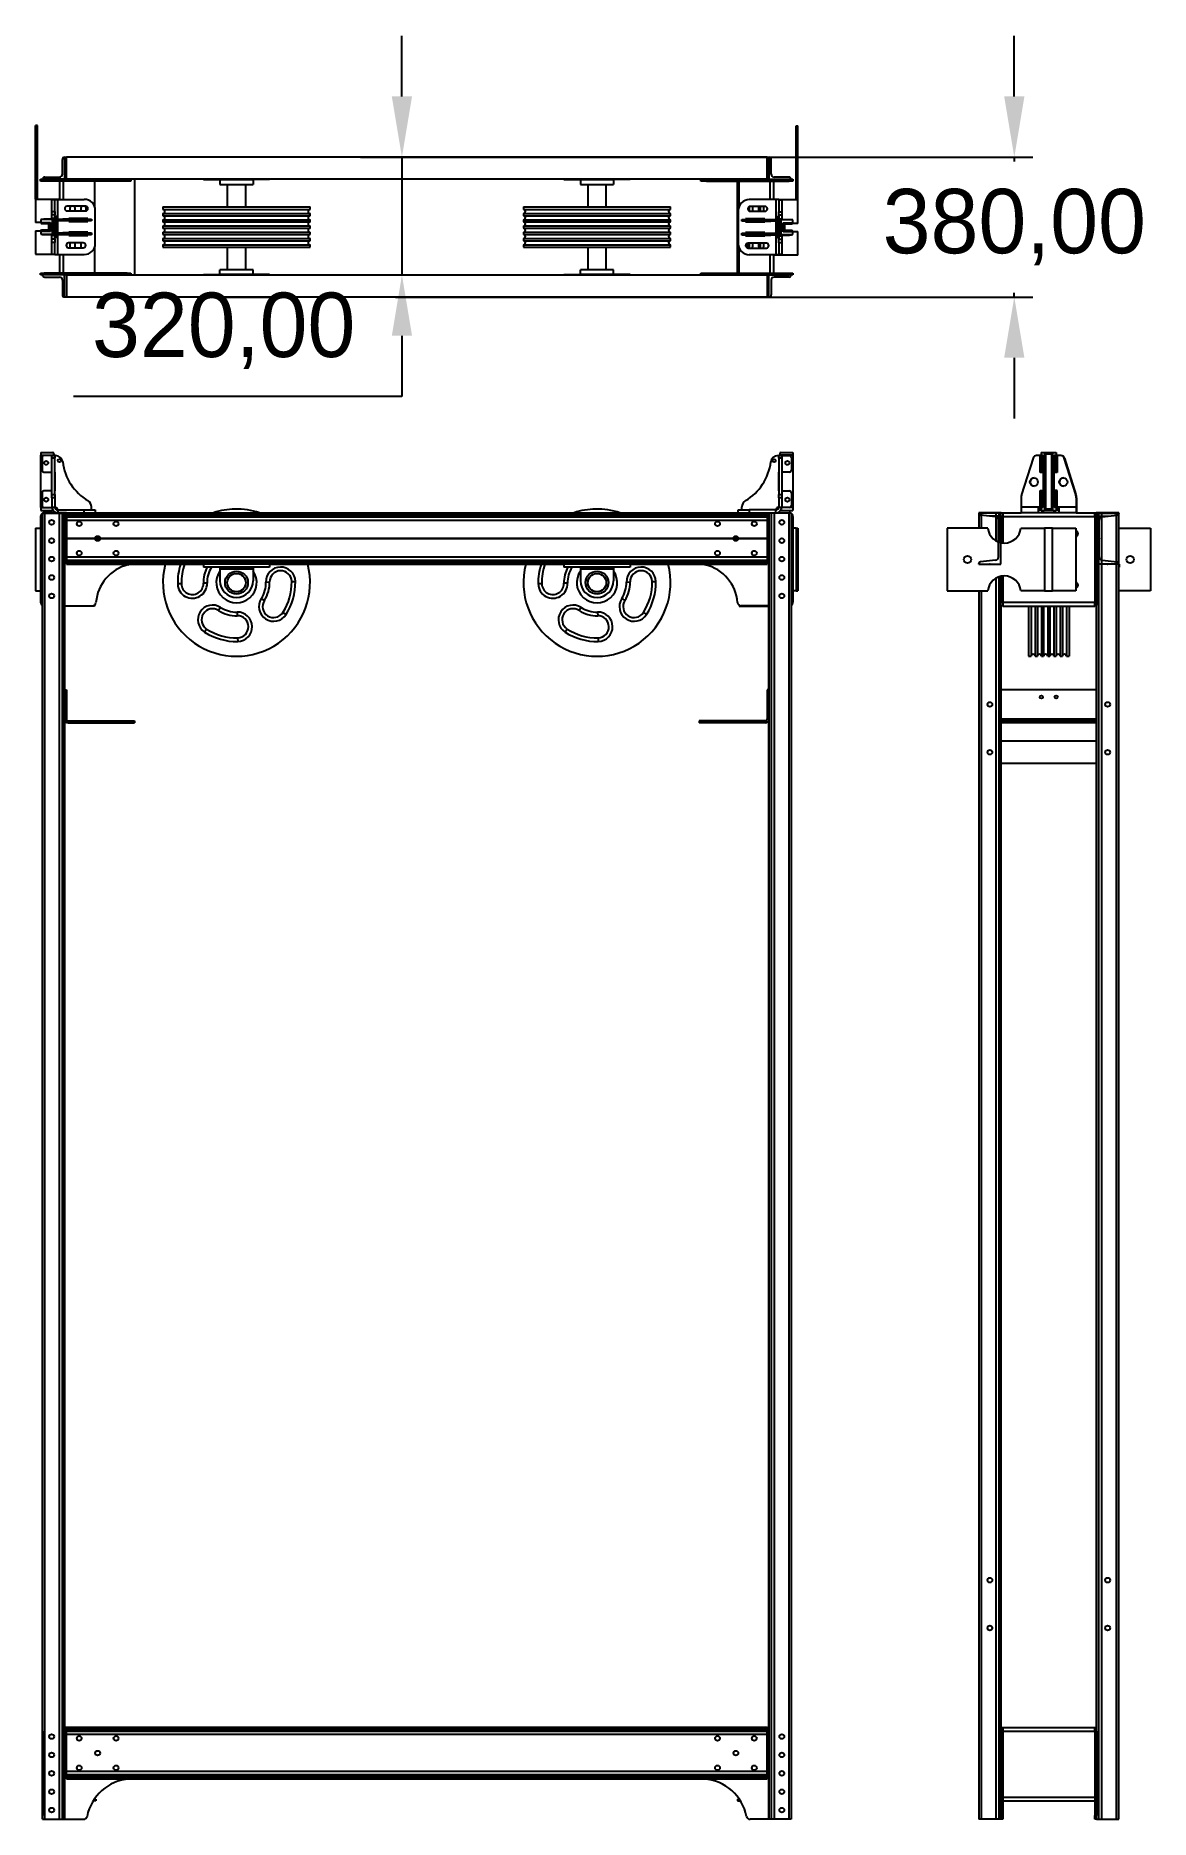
# Model space of a CAD drawing. Header units: millimetres. Extents: x 26.3 to 87, y 18.4 to 115.3.
import ezdxf

# ---------------------------------------------------------------- set-up
doc = ezdxf.new("R2010")
doc.units = ezdxf.units.MM
doc.header["$PDSIZE"] = -1
doc.linetypes.add('CENTERX2', pattern=[20.32, 12.7, -2.54, 2.54, -2.54])
doc.dimstyles.new('ISO-25', dxfattribs={"dimtxt": 2.5, "dimasz": 2.5, "dimexe": 1.25, "dimexo": 0.625, "dimtad": 1, "dimtxsty": 'Standard', "dimcen": 2.5, "dimadec": 0, "dimazin": 0, "dimtfac": 1, "dimtmove": 0, "dimatfit": 3, "dimfxl": 1, "dimarcsym": 0})

msp = doc.modelspace()

# ---------------------------------------------------------------- blocks, each defined once
blk = doc.blocks.new('*D4')
at = {"color": 0, "lineweight": -2, "transparency": 16777216}
for p, q in [((79.556, 112.04), (79.556, 115.342)), ((45.904, 108.738), (80.556, 108.738)), ((79.556, 108.738), (79.556, 108.504)), ((45.904, 101.138), (80.556, 101.138)), ((79.556, 101.138), (79.556, 101.373)), ((79.556, 97.836), (79.556, 94.534))]:
    blk.add_line(p, q, dxfattribs=at)
at = {"color": 0, "transparency": 16777216}
for points in [[(79.005, 112.04), (80.106, 112.04), (79.556, 108.738)], [(79.005, 97.836), (80.106, 97.836), (79.556, 101.138)]]:
    blk.add_solid(points, dxfattribs=at)
at = {"layer": 'Defpoints', "color": 0, "transparency": 16777216}
for p in [(44.904, 108.738), (79.556, 108.738), (44.904, 101.138)]:
    blk.add_point(p, dxfattribs=at)
at = {"color": 0, "transparency": 16777216, "insert": (79.556, 104.938), "char_height": 3.5, "attachment_point": 5}
blk.add_mtext('380,00', dxfattribs=at)
blk = doc.blocks.new('*D6')
at = {"color": 0, "lineweight": -2, "transparency": 16777216}
for p, q in [((46.262, 112.04), (46.262, 115.342)), ((44.013, 108.738), (47.262, 108.738)), ((46.262, 108.738), (46.262, 102.338)), ((44.013, 102.338), (47.262, 102.338)), ((46.262, 99.036), (46.262, 95.734)), ((46.262, 95.734), (28.405, 95.734))]:
    blk.add_line(p, q, dxfattribs=at)
at = {"color": 0, "transparency": 16777216}
for points in [[(45.712, 112.04), (46.812, 112.04), (46.262, 108.738)], [(45.712, 99.036), (46.812, 99.036), (46.262, 102.338)]]:
    blk.add_solid(points, dxfattribs=at)
at = {"layer": 'Defpoints', "color": 0, "transparency": 16777216}
for p in [(43.013, 108.738), (43.013, 102.338), (46.262, 102.338)]:
    blk.add_point(p, dxfattribs=at)
at = {"color": 0, "transparency": 16777216, "insert": (36.571, 99.3), "char_height": 3.5, "attachment_point": 5}
blk.add_mtext('320,00', dxfattribs=at)

# ---------------------------------------------------------------- dimensions: what is measured, and where the dimension line sits
for base, p1, p2, picture, middle in [((46.26203, 102.33845), (43.01331, 108.73845), (43.01331, 102.33845), '*D6', (36.57137, 99.30011)), ((79.55573, 108.73845), (44.90419, 101.13845), (44.90419, 108.73845), '*D4', (79.55573, 104.93845))]:
    dim = msp.add_linear_dim(base=base, p1=p1, p2=p2, angle=90, dimstyle='ISO-25', override={"dimtxt": 3.5, "dimasz": 3.302, "dimexe": 1, "dimexo": 1, "dimgap": 1.524, "dimtih": 1, "dimtoh": 1, "dimlfac": 50, "dimzin": 1, "dimadec": 2, "dimtzin": 1})
    dim.commit()
    dim.dimension.update_dxf_attribs({"geometry": picture, "text_midpoint": middle})

# ---------------------------------------------------------------- linework, layer by layer
at = {"color": 7, "linetype": 'Continuous', "lineweight": 25}
for p, q in [((26.44874, 110.45949), (26.34874, 110.45949)), ((26.34874, 108.25949), (26.34874, 110.45949)), ((26.44874, 108.25949), (26.44874, 110.45949)), ((67.68874, 108.24459), (67.68874, 110.44459)), ((67.68874, 110.44459), (67.78874, 110.44459)), ((67.78874, 108.24459), (67.78874, 110.44459)), ((27.79874, 107.81845), (27.79874, 108.61845)), ((27.91874, 108.73845), (28.01874, 108.73845)), ((27.91874, 108.73845), (27.91874, 107.53845)), ((66.11874, 108.73845), (28.01874, 108.73845)), ((28.01874, 107.53845), (28.01874, 108.73845)), ((35.46874, 108.75845), (35.46874, 108.73845)), ((35.46874, 108.75845), (39.06874, 108.75845)), ((39.06874, 108.75845), (39.06874, 108.73845)), ((55.06874, 108.75845), (55.06874, 108.73845)), ((55.06874, 108.75845), (58.66874, 108.75845)), ((58.66874, 108.75845), (58.66874, 108.73845)), ((66.11874, 107.53845), (66.11874, 108.73845)), ((66.21874, 108.73845), (66.21874, 107.53845)), ((66.33874, 107.81845), (66.33874, 108.61845)), ((26.44874, 108.25949), (26.34874, 108.25949)), ((26.34874, 106.45949), (26.34874, 108.25949)), ((26.44874, 106.45949), (26.44874, 108.25949)), ((26.83874, 107.65845), (27.63874, 107.65845)), ((67.29874, 107.65845), (66.49874, 107.65845)), ((67.68874, 108.24459), (67.78874, 108.24459)), ((67.68874, 106.44459), (67.68874, 108.24459)), ((67.78874, 106.44459), (67.78874, 108.24459)), ((26.61874, 107.43845), (26.61874, 107.53845)), ((26.61874, 107.53845), (26.71874, 107.53845)), ((26.81874, 107.43845), (26.61874, 107.43845)), ((26.73156, 107.53845), (26.71874, 107.53845)), ((26.73156, 107.53845), (26.81874, 107.53845)), ((26.81874, 107.53845), (26.81874, 107.43845)), ((31.31874, 107.53845), (26.81874, 107.53845)), ((31.31874, 107.43845), (26.81874, 107.43845)), ((27.64874, 107.43845), (27.64874, 106.4459)), ((66.11874, 107.53845), (28.01874, 107.53845)), ((29.54874, 107.43845), (29.54874, 106.0613)), ((31.31874, 107.43845), (31.31874, 107.53845)), ((31.51874, 107.43845), (31.31874, 107.43845)), ((31.51874, 107.53845), (31.51874, 107.43845)), ((31.71874, 107.53845), (31.71874, 102.33845)), ((35.46874, 107.53845), (35.46874, 107.51845)), ((35.46874, 107.51845), (36.36874, 107.51845)), ((36.36874, 107.51845), (38.16874, 107.51845)), ((36.36874, 107.51845), (36.36874, 107.25845)), ((36.36874, 107.25845), (38.16874, 107.25845)), ((36.76874, 107.25845), (36.76874, 106.03845)), ((37.76874, 106.03845), (37.76874, 107.25845)), ((39.06874, 107.51845), (38.16874, 107.51845)), ((38.16874, 107.51845), (38.16874, 107.25845)), ((39.06874, 107.53845), (39.06874, 107.51845)), ((55.06874, 107.53845), (55.06874, 107.51845)), ((55.06874, 107.51845), (55.96874, 107.51845)), ((55.96874, 107.51845), (57.76874, 107.51845)), ((55.96874, 107.51845), (55.96874, 107.25845)), ((55.96874, 107.25845), (57.76874, 107.25845)), ((56.36874, 107.25845), (56.36874, 106.03845)), ((57.36874, 106.03845), (57.36874, 107.25845)), ((58.66874, 107.51845), (57.76874, 107.51845)), ((57.76874, 107.51845), (57.76874, 107.25845)), ((58.66874, 107.53845), (58.66874, 107.51845)), ((62.51874, 107.43845), (62.51874, 107.53845)), ((62.61874, 107.43845), (62.51874, 107.43845)), ((62.61874, 107.43845), (62.61874, 107.53845)), ((62.81874, 107.43845), (62.61874, 107.43845)), ((62.81874, 107.53845), (62.81874, 107.43845)), ((62.81874, 107.53845), (67.31874, 107.53845)), ((62.81874, 107.43845), (67.31874, 107.43845)), ((64.51374, 102.43845), (64.51374, 107.43845)), ((64.58874, 106.0464), (64.58874, 107.43845)), ((66.48874, 106.43099), (66.48874, 107.43845)), ((67.31874, 107.43845), (67.31874, 107.53845)), ((67.31874, 107.53845), (67.40592, 107.53845)), ((67.51874, 107.43845), (67.31874, 107.43845)), ((67.40592, 107.53845), (67.41874, 107.53845)), ((67.41874, 107.53845), (67.51874, 107.53845)), ((67.51874, 107.53845), (67.51874, 107.43845)), ((26.34874, 106.45949), (26.44874, 106.45949)), ((26.34874, 106.45949), (26.34874, 105.17949)), ((26.44874, 106.45949), (27.64874, 106.45949)), ((27.22874, 106.4459), (27.38874, 106.4459)), ((27.22874, 106.41765), (27.22874, 106.4459)), ((27.38874, 106.41765), (27.22874, 106.41765)), ((27.22874, 105.79024), (27.22874, 106.41765)), ((27.22874, 105.79024), (27.38874, 105.79024)), ((27.22874, 105.59965), (27.22874, 105.79024)), ((27.38874, 106.4459), (27.38874, 106.41765)), ((27.38874, 106.4459), (27.54874, 106.4459)), ((27.38874, 105.79024), (27.38874, 106.41765)), ((27.38874, 105.79024), (27.38874, 105.59965)), ((27.54874, 106.4459), (28.98874, 106.4459)), ((29.05874, 106.0759), (28.05874, 106.0759)), ((28.05874, 105.8159), (29.05874, 105.8159)), ((28.21874, 105.8159), (28.21874, 106.00845)), ((28.47874, 106.00845), (28.47874, 105.8159)), ((28.81874, 105.8159), (28.81874, 106.00845)), ((29.07874, 106.00845), (29.07874, 105.81744)), ((29.58874, 104.0459), (29.58874, 105.8459)), ((33.26874, 106.03845), (33.26874, 105.89845)), ((33.26874, 106.03845), (37.18917, 106.03845)), ((33.26874, 105.89845), (37.18917, 105.89845)), ((33.26874, 105.67845), (33.26874, 105.55845)), ((33.26874, 105.67845), (37.18917, 105.67845)), ((37.18917, 106.03845), (41.26874, 106.03845)), ((37.18917, 105.89845), (41.26874, 105.89845)), ((37.18917, 105.67845), (41.26874, 105.67845)), ((41.26874, 105.89845), (41.26874, 106.03845)), ((41.26874, 105.55845), (41.26874, 105.67845)), ((52.86874, 106.03845), (52.86874, 105.89845)), ((52.86874, 106.03845), (56.78917, 106.03845)), ((52.86874, 105.89845), (56.78917, 105.89845)), ((52.86874, 105.67845), (52.86874, 105.55845)), ((52.86874, 105.67845), (56.78917, 105.67845)), ((56.78917, 106.03845), (60.86874, 106.03845)), ((56.78917, 105.89845), (60.86874, 105.89845)), ((56.78917, 105.67845), (60.86874, 105.67845)), ((60.86874, 105.89845), (60.86874, 106.03845)), ((60.86874, 105.55845), (60.86874, 105.67845)), ((64.54874, 105.83099), (64.54874, 104.03099)), ((66.58874, 106.43099), (65.14874, 106.43099)), ((65.16374, 106.03845), (65.16501, 106.05654)), ((65.16374, 105.80579), (65.16374, 106.03845)), ((65.99874, 106.06099), (65.19874, 106.06099)), ((65.19874, 105.80099), (65.99874, 105.80099)), ((65.31874, 106.00845), (65.31874, 105.80099)), ((65.65874, 105.80099), (65.65874, 106.00845)), ((65.76374, 106.03845), (65.76571, 106.06099)), ((65.76374, 105.80099), (65.76374, 106.03845)), ((65.91874, 106.00845), (65.91874, 105.80099)), ((66.74874, 106.43099), (66.58874, 106.43099)), ((66.74874, 106.43099), (66.90874, 106.43099)), ((66.74874, 106.40275), (66.74874, 106.43099)), ((66.90874, 106.40275), (66.74874, 106.40275)), ((66.74874, 106.40275), (66.74874, 105.77534)), ((66.74874, 105.77534), (66.90874, 105.77534)), ((66.74874, 105.58475), (66.74874, 105.77534)), ((66.90874, 106.43099), (66.90874, 106.40275)), ((67.78874, 106.4174), (66.90874, 106.4174)), ((66.90874, 106.40275), (66.90874, 105.77534)), ((66.90874, 105.77534), (66.90874, 105.58475)), ((67.78874, 105.1374), (67.78874, 106.4174)), ((26.62874, 105.17949), (26.34874, 105.17949)), ((26.34874, 104.73949), (26.34874, 103.45949)), ((26.34874, 104.73949), (26.62874, 104.73949)), ((26.62874, 105.3459), (26.62874, 105.1909)), ((27.26874, 105.3459), (26.62874, 105.3459)), ((26.62874, 105.1909), (27.14874, 105.1909)), ((26.62874, 105.1509), (26.62874, 105.1909)), ((26.62874, 105.1509), (26.66874, 105.1109)), ((26.66874, 104.7809), (26.62874, 104.7409)), ((26.62874, 104.7009), (26.62874, 104.7409)), ((27.06874, 105.1109), (26.66874, 105.1109)), ((26.66874, 104.7809), (27.06874, 104.7809)), ((26.69874, 105.3459), (26.69874, 105.3709)), ((26.69874, 105.3709), (26.79874, 105.3709)), ((27.42341, 105.3709), (26.79874, 105.3709)), ((27.14874, 105.1909), (27.06874, 105.1109)), ((27.06874, 104.7809), (27.06874, 105.1109)), ((27.14874, 104.7009), (27.06874, 104.7809)), ((27.14874, 105.1909), (27.14874, 104.7009)), ((27.38874, 105.59965), (27.22874, 105.59965)), ((27.22874, 105.4059), (27.22874, 105.59965)), ((27.38874, 105.4059), (27.22874, 105.4059)), ((27.22874, 105.3709), (27.22874, 105.4059)), ((27.26874, 104.5459), (27.26874, 105.3459)), ((27.26874, 105.3459), (27.32874, 105.3459)), ((27.32874, 105.3459), (27.32874, 104.5459)), ((27.42341, 105.2709), (27.32874, 105.2709)), ((27.38874, 105.2359), (27.32874, 105.2359)), ((27.38874, 105.4059), (27.38874, 105.59965)), ((27.38874, 105.3709), (27.38874, 105.4059)), ((27.39, 105.4059), (27.38874, 105.4059)), ((27.38874, 105.2359), (27.38874, 105.2709)), ((27.38874, 104.6559), (27.38874, 105.2359)), ((27.38874, 105.2359), (27.39, 105.2359)), ((27.39, 105.3709), (27.39, 105.4059)), ((27.39, 105.2359), (27.39, 105.2709)), ((27.48874, 105.5059), (27.39002, 105.5059)), ((27.39002, 105.5059), (27.39002, 105.3709)), ((27.39002, 105.2709), (27.39002, 104.6209)), ((27.42341, 105.2709), (27.42341, 105.3709)), ((27.42341, 105.3709), (27.82038, 105.3709)), ((27.82038, 105.2709), (27.42341, 105.2709)), ((27.42874, 105.5059), (27.42874, 105.3709)), ((27.42874, 105.2709), (27.42874, 104.6209)), ((27.48874, 105.5059), (27.48874, 105.3709)), ((27.48874, 105.2709), (27.48874, 104.6209)), ((27.82038, 105.3709), (27.82038, 105.2709)), ((29.1934, 105.3709), (27.82038, 105.3709)), ((29.1934, 105.2709), (27.82038, 105.2709)), ((29.18874, 105.4059), (28.14874, 105.4059)), ((28.14874, 105.4059), (28.14874, 105.3709)), ((28.14874, 105.2709), (28.14874, 105.2359)), ((28.14874, 105.2359), (29.18874, 105.2359)), ((29.18874, 105.3709), (29.18874, 105.4059)), ((29.18874, 105.2359), (29.18874, 105.2709)), ((29.1934, 105.2709), (29.1934, 105.3709)), ((29.1934, 105.3709), (29.38874, 105.3709)), ((29.38874, 105.2709), (29.1934, 105.2709)), ((29.38874, 105.3709), (29.38874, 105.2709)), ((33.26874, 105.55845), (37.18917, 105.55845)), ((33.26874, 105.33845), (33.26874, 105.21845)), ((33.26874, 105.33845), (37.18917, 105.33845)), ((33.26874, 105.21845), (37.18917, 105.21845)), ((33.26874, 104.99845), (33.26874, 104.87845)), ((33.26874, 104.99845), (37.18917, 104.99845)), ((33.26874, 104.87845), (37.18917, 104.87845)), ((37.18917, 105.55845), (41.26874, 105.55845)), ((37.18917, 105.33845), (41.26874, 105.33845)), ((37.18917, 105.21845), (41.26874, 105.21845)), ((37.18917, 104.99845), (41.26874, 104.99845)), ((37.18917, 104.87845), (41.26874, 104.87845)), ((41.26874, 105.21845), (41.26874, 105.33845)), ((41.26874, 104.87845), (41.26874, 104.99845)), ((52.86874, 105.55845), (56.78917, 105.55845)), ((52.86874, 105.33845), (52.86874, 105.21845)), ((52.86874, 105.33845), (56.78917, 105.33845)), ((52.86874, 105.21845), (56.78917, 105.21845)), ((52.86874, 104.99845), (52.86874, 104.87845)), ((52.86874, 104.99845), (56.78917, 104.99845)), ((52.86874, 104.87845), (56.78917, 104.87845)), ((56.78917, 105.55845), (60.86874, 105.55845)), ((56.78917, 105.33845), (60.86874, 105.33845)), ((56.78917, 105.21845), (60.86874, 105.21845)), ((56.78917, 104.99845), (60.86874, 104.99845)), ((56.78917, 104.87845), (60.86874, 104.87845)), ((60.86874, 105.21845), (60.86874, 105.33845)), ((60.86874, 104.87845), (60.86874, 104.99845)), ((64.74874, 105.25599), (64.74874, 105.35599)), ((64.74874, 105.35599), (64.94408, 105.35599)), ((64.94408, 105.25599), (64.74874, 105.25599)), ((64.94408, 105.35599), (64.94408, 105.25599)), ((64.94408, 105.35599), (66.31711, 105.35599)), ((64.94408, 105.25599), (66.31711, 105.25599)), ((64.94874, 105.39099), (64.94874, 105.35599)), ((65.98874, 105.39099), (64.94874, 105.39099)), ((64.94874, 105.25599), (64.94874, 105.22099)), ((64.94874, 105.22099), (65.98874, 105.22099)), ((65.98874, 105.35599), (65.98874, 105.39099)), ((65.98874, 105.22099), (65.98874, 105.25599)), ((66.31711, 105.25599), (66.31711, 105.35599)), ((66.31711, 105.35599), (66.71408, 105.35599)), ((66.71408, 105.25599), (66.31711, 105.25599)), ((66.64874, 105.35599), (66.64874, 105.49099)), ((66.74747, 105.49099), (66.64874, 105.49099)), ((66.64874, 104.60599), (66.64874, 105.25599)), ((66.70874, 105.35599), (66.70874, 105.49099)), ((66.70874, 104.60599), (66.70874, 105.25599)), ((66.71408, 105.35599), (66.71408, 105.25599)), ((66.71408, 105.35599), (67.33874, 105.35599)), ((66.71408, 105.25599), (66.80874, 105.25599)), ((66.74747, 105.35599), (66.74747, 105.49099)), ((66.74747, 104.60599), (66.74747, 105.25599)), ((66.74749, 105.39099), (66.74749, 105.35599)), ((66.74874, 105.39099), (66.74749, 105.39099)), ((66.74749, 105.25599), (66.74749, 105.22099)), ((66.74749, 105.22099), (66.74874, 105.22099)), ((66.90874, 105.58475), (66.74874, 105.58475)), ((66.74874, 105.58475), (66.74874, 105.39099)), ((66.74874, 105.39099), (66.90874, 105.39099)), ((66.74874, 105.39099), (66.74874, 105.35599)), ((66.74874, 105.25599), (66.74874, 105.22099)), ((66.74874, 105.22099), (66.74874, 104.64099)), ((66.74874, 105.22099), (66.80874, 105.22099)), ((66.80874, 104.53099), (66.80874, 105.33099)), ((66.80874, 105.33099), (66.86874, 105.33099)), ((66.86874, 105.33099), (66.86874, 104.53099)), ((67.50874, 105.33099), (66.86874, 105.33099)), ((66.90874, 105.58475), (66.90874, 105.39099)), ((66.90874, 105.39099), (66.90874, 105.35599)), ((66.98874, 105.17599), (67.06874, 105.09599)), ((66.98874, 105.17599), (67.50874, 105.17599)), ((66.98874, 104.68599), (66.98874, 105.17599)), ((66.98874, 104.68599), (67.06874, 104.76599)), ((67.46874, 105.09599), (67.06874, 105.09599)), ((67.06874, 105.09599), (67.06874, 104.76599)), ((67.06874, 104.76599), (67.46874, 104.76599)), ((67.33874, 105.35599), (67.43874, 105.35599)), ((67.43874, 105.35599), (67.43874, 105.33099)), ((67.46874, 105.09599), (67.50874, 105.13599)), ((67.50874, 104.72599), (67.46874, 104.76599)), ((67.50874, 105.17599), (67.50874, 105.33099)), ((67.50874, 105.17599), (67.50874, 105.13599)), ((67.78874, 105.1374), (67.50874, 105.1374)), ((67.50874, 104.72599), (67.50874, 104.68599)), ((26.62874, 104.7009), (26.62874, 104.5459)), ((27.14874, 104.7009), (26.62874, 104.7009)), ((26.62874, 104.5459), (27.26874, 104.5459)), ((26.69874, 104.5209), (26.69874, 104.5459)), ((26.79874, 104.5209), (26.69874, 104.5209)), ((27.42341, 104.5209), (26.79874, 104.5209)), ((27.22874, 104.4859), (27.22874, 104.5209)), ((27.38874, 104.4859), (27.22874, 104.4859)), ((27.22874, 104.29214), (27.22874, 104.4859)), ((27.22874, 104.29214), (27.38874, 104.29214)), ((27.22874, 104.10155), (27.22874, 104.29214)), ((27.38874, 104.10155), (27.22874, 104.10155)), ((27.22874, 103.47414), (27.22874, 104.10155)), ((27.32874, 104.5459), (27.26874, 104.5459)), ((27.38874, 104.6559), (27.32874, 104.6559)), ((27.42341, 104.6209), (27.32874, 104.6209)), ((27.38874, 104.6209), (27.38874, 104.6559)), ((27.39, 104.6559), (27.38874, 104.6559)), ((27.38874, 104.4859), (27.38874, 104.5209)), ((27.38874, 104.29214), (27.38874, 104.4859)), ((27.38874, 104.4859), (27.39, 104.4859)), ((27.38874, 104.29214), (27.38874, 104.10155)), ((27.38874, 103.47414), (27.38874, 104.10155)), ((27.39, 104.6209), (27.39, 104.6559)), ((27.39, 104.4859), (27.39, 104.5209)), ((27.39002, 104.5209), (27.39002, 104.3859)), ((27.39002, 104.3859), (27.48874, 104.3859)), ((27.42341, 104.5209), (27.42341, 104.6209)), ((27.42341, 104.6209), (27.82038, 104.6209)), ((27.82038, 104.5209), (27.42341, 104.5209)), ((27.42874, 104.5209), (27.42874, 104.3859)), ((27.48874, 104.5209), (27.48874, 104.3859)), ((27.82038, 104.6209), (27.82038, 104.5209)), ((29.1934, 104.6209), (27.82038, 104.6209)), ((29.1934, 104.5209), (27.82038, 104.5209)), ((28.93874, 104.0759), (28.13874, 104.0759)), ((28.13874, 103.8159), (28.93874, 103.8159)), ((29.18874, 104.6559), (28.14874, 104.6559)), ((28.14874, 104.6559), (28.14874, 104.6209)), ((28.14874, 104.5209), (28.14874, 104.4859)), ((28.14874, 104.4859), (29.18874, 104.4859)), ((28.21874, 103.86845), (28.21874, 104.0759)), ((28.47874, 104.0759), (28.47874, 103.86845)), ((28.81874, 103.86845), (28.81874, 104.0759)), ((29.18874, 104.6209), (29.18874, 104.6559)), ((29.18874, 104.4859), (29.18874, 104.5209)), ((29.1934, 104.5209), (29.1934, 104.6209)), ((29.1934, 104.6209), (29.38874, 104.6209)), ((29.38874, 104.5209), (29.1934, 104.5209)), ((29.38874, 104.6209), (29.38874, 104.5209)), ((29.54874, 103.83049), (29.54874, 102.43845)), ((33.26874, 104.65845), (33.26874, 104.53845)), ((33.26874, 104.65845), (37.18917, 104.65845)), ((33.26874, 104.53845), (37.18917, 104.53845)), ((33.26874, 104.31845), (33.26874, 104.19845)), ((33.26874, 104.31845), (37.18917, 104.31845)), ((33.26874, 104.19845), (37.18917, 104.19845)), ((33.26874, 103.97845), (33.26874, 103.83845)), ((33.26874, 103.97845), (37.18917, 103.97845)), ((33.26874, 103.83845), (37.18917, 103.83845)), ((36.76874, 103.83845), (36.76874, 102.61845)), ((37.18917, 104.65845), (41.26874, 104.65845)), ((37.18917, 104.53845), (41.26874, 104.53845)), ((37.18917, 104.31845), (41.26874, 104.31845)), ((37.18917, 104.19845), (41.26874, 104.19845)), ((37.18917, 103.97845), (41.26874, 103.97845)), ((37.18917, 103.83845), (41.26874, 103.83845)), ((37.76874, 102.61845), (37.76874, 103.83845)), ((41.26874, 104.53845), (41.26874, 104.65845)), ((41.26874, 104.19845), (41.26874, 104.31845)), ((41.26874, 103.83845), (41.26874, 103.97845)), ((52.86874, 104.65845), (52.86874, 104.53845)), ((52.86874, 104.65845), (56.78917, 104.65845)), ((52.86874, 104.53845), (56.78917, 104.53845)), ((52.86874, 104.31845), (52.86874, 104.19845)), ((52.86874, 104.31845), (56.78917, 104.31845)), ((52.86874, 104.19845), (56.78917, 104.19845)), ((52.86874, 103.97845), (52.86874, 103.83845)), ((52.86874, 103.97845), (56.78917, 103.97845)), ((52.86874, 103.83845), (56.78917, 103.83845)), ((56.36874, 103.83845), (56.36874, 102.61845)), ((56.78917, 104.65845), (60.86874, 104.65845)), ((56.78917, 104.53845), (60.86874, 104.53845)), ((56.78917, 104.31845), (60.86874, 104.31845)), ((56.78917, 104.19845), (60.86874, 104.19845)), ((56.78917, 103.97845), (60.86874, 103.97845)), ((56.78917, 103.83845), (60.86874, 103.83845)), ((57.36874, 102.61845), (57.36874, 103.83845)), ((60.86874, 104.53845), (60.86874, 104.65845)), ((60.86874, 104.19845), (60.86874, 104.31845)), ((60.86874, 103.83845), (60.86874, 103.97845)), ((64.58874, 102.43845), (64.58874, 103.81559)), ((64.74874, 104.50599), (64.74874, 104.60599)), ((64.74874, 104.60599), (64.94408, 104.60599)), ((64.94408, 104.50599), (64.74874, 104.50599)), ((64.94408, 104.60599), (64.94408, 104.50599)), ((64.94408, 104.60599), (66.31711, 104.60599)), ((64.94408, 104.50599), (66.31711, 104.50599)), ((65.98874, 104.64099), (64.94874, 104.64099)), ((64.94874, 104.64099), (64.94874, 104.60599)), ((64.94874, 104.50599), (64.94874, 104.47099)), ((64.94874, 104.47099), (65.98874, 104.47099)), ((65.05874, 103.86845), (65.05874, 104.05945)), ((66.07874, 104.06099), (65.07874, 104.06099)), ((65.07874, 103.80099), (66.07874, 103.80099)), ((65.16374, 103.83845), (65.16374, 104.06099)), ((65.31874, 104.06099), (65.31874, 103.86845)), ((65.65874, 103.86845), (65.65874, 104.06099)), ((65.76374, 103.83845), (65.76374, 104.06099)), ((65.91874, 104.06099), (65.91874, 103.86845)), ((65.98874, 104.60599), (65.98874, 104.64099)), ((65.98874, 104.47099), (65.98874, 104.50599)), ((66.31711, 104.50599), (66.31711, 104.60599)), ((66.31711, 104.60599), (66.71408, 104.60599)), ((66.71408, 104.50599), (66.31711, 104.50599)), ((66.64874, 104.37099), (66.64874, 104.50599)), ((66.64874, 104.37099), (66.74747, 104.37099)), ((66.70874, 104.37099), (66.70874, 104.50599)), ((66.71408, 104.60599), (66.71408, 104.50599)), ((66.71408, 104.60599), (66.80874, 104.60599)), ((66.71408, 104.50599), (67.33874, 104.50599)), ((66.74747, 104.37099), (66.74747, 104.50599)), ((66.74749, 104.64099), (66.74749, 104.60599)), ((66.74874, 104.64099), (66.74749, 104.64099)), ((66.74749, 104.50599), (66.74749, 104.47099)), ((66.74749, 104.47099), (66.74874, 104.47099)), ((66.74874, 104.64099), (66.80874, 104.64099)), ((66.74874, 104.64099), (66.74874, 104.60599)), ((66.74874, 104.50599), (66.74874, 104.47099)), ((66.74874, 104.47099), (66.74874, 104.27724)), ((66.74874, 104.47099), (66.90874, 104.47099)), ((66.74874, 104.27724), (66.90874, 104.27724)), ((66.74874, 104.08665), (66.74874, 104.27724)), ((66.90874, 104.08665), (66.74874, 104.08665)), ((66.74874, 104.08665), (66.74874, 103.45924)), ((66.86874, 104.53099), (66.80874, 104.53099)), ((66.86874, 104.53099), (67.50874, 104.53099)), ((66.90874, 104.50599), (66.90874, 104.47099)), ((66.90874, 104.47099), (66.90874, 104.27724)), ((66.90874, 104.27724), (66.90874, 104.08665)), ((66.90874, 104.08665), (66.90874, 103.45924)), ((67.50874, 104.68599), (66.98874, 104.68599)), ((67.43874, 104.50599), (67.33874, 104.50599)), ((67.43874, 104.53099), (67.43874, 104.50599)), ((67.50874, 104.6974), (67.78874, 104.6974)), ((67.50874, 104.53099), (67.50874, 104.68599)), ((67.78874, 103.4174), (67.78874, 104.6974)), ((26.34874, 103.45949), (27.22874, 103.45949)), ((27.22874, 103.47414), (27.38874, 103.47414)), ((27.22874, 103.4459), (27.22874, 103.47414)), ((27.38874, 103.4459), (27.22874, 103.4459)), ((27.38874, 103.47414), (27.38874, 103.4459)), ((27.38874, 103.4459), (27.54874, 103.4459)), ((27.54874, 103.4459), (28.98874, 103.4459)), ((27.64874, 103.4459), (27.64874, 102.43845)), ((66.58874, 103.43099), (65.14874, 103.43099)), ((66.48874, 102.43845), (66.48874, 103.43099)), ((67.68874, 103.4174), (66.48874, 103.4174)), ((66.74874, 103.43099), (66.58874, 103.43099)), ((66.74874, 103.45924), (66.90874, 103.45924)), ((66.74874, 103.43099), (66.74874, 103.45924)), ((66.90874, 103.43099), (66.74874, 103.43099)), ((66.90874, 103.45924), (66.90874, 103.43099)), ((67.78874, 103.4174), (67.68874, 103.4174)), ((26.61874, 102.33845), (26.61874, 102.43845)), ((26.61874, 102.43845), (26.81874, 102.43845)), ((26.71874, 102.33845), (26.61874, 102.33845)), ((26.73156, 102.33845), (26.71874, 102.33845)), ((26.81874, 102.33845), (26.73156, 102.33845)), ((26.81874, 102.43845), (26.81874, 102.33845)), ((31.31874, 102.43845), (26.81874, 102.43845)), ((31.31874, 102.33845), (26.81874, 102.33845)), ((26.83874, 102.21845), (27.63874, 102.21845)), ((27.79874, 102.05845), (27.79874, 101.25845)), ((27.91874, 101.13845), (27.91874, 102.33845)), ((28.01874, 102.33845), (28.01874, 101.13845)), ((28.01874, 102.33845), (66.11874, 102.33845)), ((31.31874, 102.33845), (31.31874, 102.43845)), ((31.31874, 102.43845), (31.51874, 102.43845)), ((31.51874, 102.43845), (31.51874, 102.33845)), ((35.46874, 102.35845), (36.36874, 102.35845)), ((35.46874, 102.33845), (35.46874, 102.35845)), ((36.36874, 102.35845), (36.36874, 102.61845)), ((38.16874, 102.61845), (36.36874, 102.61845)), ((38.16874, 102.35845), (36.36874, 102.35845)), ((38.16874, 102.35845), (38.16874, 102.61845)), ((39.06874, 102.35845), (38.16874, 102.35845)), ((39.06874, 102.33845), (39.06874, 102.35845)), ((55.06874, 102.35845), (55.96874, 102.35845)), ((55.06874, 102.33845), (55.06874, 102.35845)), ((55.96874, 102.35845), (55.96874, 102.61845)), ((57.76874, 102.61845), (55.96874, 102.61845)), ((57.76874, 102.35845), (55.96874, 102.35845)), ((57.76874, 102.35845), (57.76874, 102.61845)), ((58.66874, 102.35845), (57.76874, 102.35845)), ((58.66874, 102.33845), (58.66874, 102.35845)), ((62.51874, 102.33845), (62.51874, 102.43845)), ((62.51874, 102.43845), (62.61874, 102.43845)), ((62.61874, 102.33845), (62.61874, 102.43845)), ((62.61874, 102.43845), (62.81874, 102.43845)), ((62.81874, 102.43845), (62.81874, 102.33845)), ((62.81874, 102.43845), (67.31874, 102.43845)), ((62.81874, 102.33845), (67.31874, 102.33845)), ((66.11874, 102.33845), (66.11874, 101.13845)), ((66.21874, 101.13845), (66.21874, 102.33845)), ((66.33874, 102.05845), (66.33874, 101.25845)), ((67.29874, 102.21845), (66.49874, 102.21845)), ((67.31874, 102.33845), (67.31874, 102.43845)), ((67.31874, 102.43845), (67.51874, 102.43845)), ((67.40592, 102.33845), (67.31874, 102.33845)), ((67.40592, 102.33845), (67.41874, 102.33845)), ((67.51874, 102.33845), (67.41874, 102.33845)), ((67.51874, 102.43845), (67.51874, 102.33845)), ((27.91874, 101.13845), (28.01874, 101.13845)), ((28.01874, 101.13845), (66.11874, 101.13845)), ((35.46874, 101.11845), (35.46874, 101.13845)), ((39.06874, 101.11845), (35.46874, 101.11845)), ((39.06874, 101.11845), (39.06874, 101.13845)), ((55.06874, 101.11845), (55.06874, 101.13845)), ((58.66874, 101.11845), (55.06874, 101.11845)), ((58.66874, 101.11845), (58.66874, 101.13845)), ((26.62874, 92.68224), (26.62874, 92.53224)), ((26.62874, 92.68224), (27.26874, 92.68224)), ((26.62874, 92.53224), (27.26874, 92.53224)), ((26.62874, 89.69224), (26.62874, 92.53224)), ((26.69874, 92.42224), (26.69874, 91.72224)), ((27.22874, 92.52224), (26.79874, 92.52224)), ((27.22874, 92.53224), (27.22874, 92.52224)), ((27.22874, 92.52224), (27.38874, 92.52224)), ((27.22874, 92.38288), (27.22874, 92.52224)), ((27.38874, 92.38288), (27.22874, 92.38288)), ((27.22874, 90.41101), (27.22874, 92.38288)), ((27.32874, 92.62224), (27.32874, 92.59224)), ((27.42341, 92.52224), (27.38874, 92.52224)), ((27.38874, 92.52224), (27.38874, 92.38288)), ((27.38874, 90.41101), (27.38874, 92.38288)), ((66.71408, 92.52224), (66.74874, 92.52224)), ((66.74874, 92.52224), (66.90874, 92.52224)), ((66.74874, 92.38288), (66.74874, 92.52224)), ((66.90874, 92.38288), (66.74874, 92.38288)), ((66.74874, 92.38288), (66.74874, 90.41101)), ((66.80874, 92.62224), (66.80874, 92.59224)), ((66.86874, 92.68224), (67.50874, 92.68224)), ((67.50874, 92.53224), (66.86874, 92.53224)), ((66.90874, 92.52224), (66.90874, 92.53224)), ((66.90874, 92.52224), (67.33874, 92.52224)), ((66.90874, 92.52224), (66.90874, 92.38288)), ((66.90874, 92.38288), (66.90874, 90.41101)), ((67.43874, 92.42224), (67.43874, 91.72224)), ((67.50874, 92.68224), (67.50874, 92.53224)), ((67.50874, 92.53224), (67.50874, 89.69224)), ((80.57899, 92.38288), (79.95157, 90.41101)), ((80.96333, 92.52224), (80.76957, 92.52224)), ((80.96333, 92.52224), (80.97823, 92.52224)), ((80.96333, 91.60224), (80.96333, 92.52224)), ((80.97823, 92.52224), (80.97823, 91.60224)), ((80.99833, 92.52224), (81.09833, 92.52224)), ((80.99833, 92.42224), (80.99833, 92.52224)), ((81.09833, 92.42224), (80.99833, 92.42224)), ((80.99833, 92.42224), (80.99833, 91.72224)), ((81.02333, 92.68224), (81.02333, 92.53224)), ((81.02333, 92.68224), (81.17833, 92.68224)), ((81.02333, 92.53224), (81.12333, 92.53224)), ((81.09833, 92.52224), (81.09833, 92.42224)), ((81.09833, 92.52224), (81.11323, 92.52224)), ((81.09833, 92.42224), (81.09833, 91.72224)), ((81.11323, 92.52224), (81.11323, 92.17138)), ((81.11323, 91.60224), (81.11323, 92.17138)), ((81.12333, 92.53224), (81.12333, 89.69224)), ((81.21833, 92.64224), (81.17833, 92.68224)), ((81.17833, 92.68224), (81.66833, 92.68224)), ((81.21833, 89.58224), (81.21833, 92.64224)), ((81.21833, 92.64224), (81.25833, 92.60224)), ((81.25833, 92.60224), (81.25833, 89.62224)), ((81.58833, 92.60224), (81.25833, 92.60224)), ((81.58833, 92.60224), (81.62833, 92.64224)), ((81.58833, 89.62224), (81.58833, 92.60224)), ((81.66833, 92.68224), (81.62833, 92.64224)), ((81.62833, 92.64224), (81.62833, 89.58224)), ((81.66833, 92.68224), (81.82333, 92.68224)), ((81.72333, 92.53224), (81.82333, 92.53224)), ((81.72333, 89.69224), (81.72333, 92.53224)), ((81.72333, 92.52224), (81.72823, 92.52224)), ((81.72823, 92.52224), (81.72823, 91.60224)), ((81.73823, 91.60224), (81.73823, 92.53224)), ((81.74833, 92.52224), (81.84833, 92.52224)), ((81.74833, 92.42224), (81.74833, 92.52224)), ((81.84833, 92.42224), (81.74833, 92.42224)), ((81.74833, 92.42224), (81.74833, 91.72224)), ((81.82333, 92.68224), (81.83823, 92.68224)), ((81.82333, 92.68224), (81.82333, 92.53224)), ((81.83823, 92.53224), (81.82333, 92.53224)), ((81.83823, 92.68224), (81.83823, 92.62224)), ((81.83823, 92.62224), (81.83823, 92.59224)), ((81.83823, 92.59224), (81.83823, 92.53224)), ((81.84833, 92.52224), (81.84833, 92.42224)), ((81.84833, 92.52224), (81.86323, 92.52224)), ((81.84833, 92.42224), (81.84833, 91.72224)), ((81.86323, 92.52224), (81.86323, 92.17138)), ((81.86323, 91.60224), (81.86323, 92.17138)), ((81.88333, 92.52224), (81.88333, 91.60224)), ((82.07708, 92.52224), (81.88333, 92.52224)), ((82.89508, 90.41101), (82.26767, 92.38288)), ((82.28257, 92.38288), (82.90998, 90.41101)), ((26.79874, 91.62224), (27.22874, 91.62224)), ((27.38874, 91.62224), (27.39874, 91.62224)), ((27.39874, 91.62224), (27.39874, 90.60224)), ((66.74874, 91.62224), (66.73874, 91.62224)), ((66.73874, 91.62224), (66.73874, 90.60224)), ((67.33874, 91.62224), (66.90874, 91.62224)), ((81.12333, 91.60224), (80.96333, 91.60224)), ((80.99833, 91.72224), (81.09833, 91.72224)), ((80.99833, 91.62224), (80.99833, 91.72224)), ((81.09833, 91.62224), (80.99833, 91.62224)), ((80.99833, 91.62224), (80.99833, 91.60224)), ((81.09833, 91.72224), (81.09833, 91.62224)), ((81.09833, 91.62224), (81.09833, 91.60224)), ((81.88333, 91.60224), (81.72333, 91.60224)), ((81.74833, 91.72224), (81.84833, 91.72224)), ((81.74833, 91.62224), (81.74833, 91.72224)), ((81.84833, 91.62224), (81.74833, 91.62224)), ((81.74833, 91.62224), (81.74833, 91.60224)), ((81.84833, 91.72224), (81.84833, 91.62224)), ((81.84833, 91.62224), (81.84833, 91.60224)), ((26.69874, 90.50224), (26.69874, 89.80224)), ((27.22874, 90.60224), (26.79874, 90.60224)), ((27.22874, 90.22909), (27.22874, 90.41101)), ((27.22874, 90.41101), (27.38874, 90.41101)), ((27.22874, 90.22909), (27.22874, 89.72224)), ((27.38874, 90.22909), (27.22874, 90.22909)), ((27.39874, 90.60224), (27.38874, 90.60224)), ((27.38874, 90.41101), (27.38874, 90.22909)), ((27.38874, 90.22909), (27.38874, 89.72224)), ((66.73874, 90.60224), (66.74874, 90.60224)), ((66.74874, 90.41101), (66.90874, 90.41101)), ((66.74874, 90.22909), (66.74874, 90.41101)), ((66.90874, 90.22909), (66.74874, 90.22909)), ((66.74874, 90.22909), (66.74874, 89.72224)), ((66.90874, 90.60224), (67.33874, 90.60224)), ((66.90874, 90.41101), (66.90874, 90.22909)), ((66.90874, 90.22909), (66.90874, 89.72224)), ((67.43874, 90.50224), (67.43874, 89.80224)), ((79.92333, 90.22909), (79.92333, 89.72224)), ((80.96333, 90.62224), (81.12333, 90.62224)), ((80.96333, 89.72224), (80.96333, 90.62224)), ((80.97823, 89.72224), (80.97823, 90.62224)), ((80.99833, 90.62224), (80.99833, 90.60224)), ((80.99833, 90.60224), (81.09833, 90.60224)), ((80.99833, 90.50224), (80.99833, 90.60224)), ((81.09833, 90.50224), (80.99833, 90.50224)), ((80.99833, 90.50224), (80.99833, 89.80224)), ((81.09833, 90.62224), (81.09833, 90.60224)), ((81.09833, 90.60224), (81.09833, 90.50224)), ((81.09833, 90.50224), (81.09833, 89.80224)), ((81.11323, 90.06849), (81.11323, 90.62224)), ((81.88333, 90.62224), (81.72333, 90.62224)), ((81.72823, 90.62224), (81.72823, 89.72224)), ((81.73823, 89.70224), (81.73823, 90.62224)), ((81.74833, 90.62224), (81.74833, 90.60224)), ((81.74833, 90.60224), (81.84833, 90.60224)), ((81.74833, 90.50224), (81.74833, 90.60224)), ((81.84833, 90.50224), (81.74833, 90.50224)), ((81.74833, 90.50224), (81.74833, 89.80224)), ((81.84833, 90.62224), (81.84833, 90.60224)), ((81.84833, 90.60224), (81.84833, 90.50224)), ((81.84833, 90.50224), (81.84833, 89.80224)), ((81.86323, 90.06849), (81.86323, 90.62224)), ((81.88333, 89.72224), (81.88333, 90.62224)), ((82.92333, 90.22909), (82.92333, 89.72224)), ((82.93823, 90.22909), (82.93823, 89.72224)), ((26.61874, 89.21224), (26.61874, 84.55224)), ((26.62874, 89.69224), (26.62874, 89.54224)), ((26.62874, 89.69224), (27.23015, 89.69224)), ((26.62874, 89.54224), (27.26874, 89.54224)), ((26.71874, 18.39224), (26.71874, 89.39224)), ((26.71874, 89.39224), (26.83874, 89.39224)), ((26.79874, 89.70224), (27.22937, 89.70224)), ((28.01874, 89.41224), (26.81874, 89.41224)), ((26.83874, 18.39224), (26.83874, 89.39224)), ((26.83874, 89.39224), (27.63874, 89.39224)), ((27.22874, 89.72224), (27.38874, 89.72224)), ((27.22874, 89.70224), (27.22874, 89.69224)), ((27.39, 89.70224), (27.49874, 89.70224)), ((27.49874, 89.70224), (27.49874, 89.66224)), ((27.54874, 89.56224), (28.98874, 89.56224)), ((27.63874, 18.39224), (27.63874, 89.39224)), ((27.63874, 89.39224), (27.79874, 89.39224)), ((27.79874, 18.39224), (27.79874, 89.39224)), ((27.79874, 89.39224), (27.91874, 89.39224)), ((27.91874, 18.39224), (27.91874, 89.39224)), ((28.01874, 89.41224), (66.11874, 89.41224)), ((28.01874, 89.41224), (28.01874, 89.3693)), ((28.01874, 89.3693), (66.11874, 89.3693)), ((28.01874, 89.3693), (28.01874, 89.27979)), ((28.01874, 89.27979), (66.11874, 89.27979)), ((28.01874, 89.27979), (28.01874, 89.19316)), ((28.98874, 89.56224), (29.58874, 89.56224)), ((29.38874, 89.56224), (29.38874, 89.72481)), ((29.58874, 89.56224), (29.58874, 89.41224)), ((64.54874, 89.41224), (64.54874, 89.56224)), ((64.54874, 89.56224), (65.14874, 89.56224)), ((64.74874, 89.56224), (64.74874, 89.72481)), ((66.58874, 89.56224), (65.14874, 89.56224)), ((66.11874, 89.41224), (67.31874, 89.41224)), ((66.11874, 89.41224), (66.11874, 89.3693)), ((66.11874, 89.3693), (66.11874, 89.27979)), ((66.11874, 89.27979), (66.11874, 89.19316)), ((66.33874, 89.39224), (66.21874, 89.39224)), ((66.21874, 89.39224), (66.21874, 18.39224)), ((66.33874, 89.39224), (66.33874, 18.39224)), ((66.49874, 89.39224), (66.33874, 89.39224)), ((66.49874, 89.39224), (66.49874, 18.39224)), ((67.29874, 89.39224), (66.49874, 89.39224)), ((66.74749, 89.70224), (66.63874, 89.70224)), ((66.63874, 89.70224), (66.63874, 89.66224)), ((66.74874, 89.72224), (66.90874, 89.72224)), ((66.86874, 89.54224), (67.50874, 89.54224)), ((67.50874, 89.69224), (66.90733, 89.69224)), ((67.33874, 89.70224), (66.90812, 89.70224)), ((66.90874, 89.69224), (66.90874, 89.70224)), ((67.29874, 89.39224), (67.29874, 18.39224)), ((67.41874, 89.39224), (67.29874, 89.39224)), ((67.41874, 89.39224), (67.41874, 18.39224)), ((67.50874, 89.69224), (67.50874, 89.54224)), ((67.51874, 89.21224), (67.51874, 84.55224)), ((77.63078, 89.41224), (77.63078, 89.39224)), ((78.83078, 89.41224), (77.63078, 89.41224)), ((77.63078, 89.39224), (77.63078, 88.57224)), ((77.75078, 89.39224), (77.63078, 89.39224)), ((78.55078, 89.39224), (77.75078, 89.39224)), ((78.71078, 89.39224), (78.55078, 89.39224)), ((78.71078, 89.39224), (78.71078, 87.81747)), ((78.83078, 89.39224), (78.71078, 89.39224)), ((78.83078, 89.41224), (78.93078, 89.41224)), ((78.83078, 89.39224), (78.83078, 89.41224)), ((78.83078, 89.39224), (78.83078, 89.38545)), ((78.83078, 89.21224), (78.83078, 89.38545)), ((78.93078, 89.21224), (78.83078, 89.21224)), ((78.83078, 89.21224), (78.83078, 87.78456)), ((78.93078, 89.41224), (78.93078, 89.21224)), ((78.93078, 89.40224), (79.92333, 89.40224)), ((78.93078, 89.21224), (78.93078, 87.77015)), ((78.93078, 89.20224), (83.93078, 89.20224)), ((79.92333, 89.72224), (79.92333, 89.40224)), ((80.96333, 89.72224), (79.92333, 89.72224)), ((82.92333, 89.40224), (79.92333, 89.40224)), ((80.86333, 89.42559), (80.86333, 89.68193)), ((80.86333, 89.68193), (81.02333, 89.68193)), ((80.86333, 89.57392), (81.02333, 89.57392)), ((80.86333, 89.42559), (81.98333, 89.42559)), ((80.87823, 89.68193), (80.87823, 89.57392)), ((80.96333, 89.68224), (80.96333, 89.72224)), ((80.99833, 89.70224), (80.96333, 89.70224)), ((81.02333, 89.68224), (80.96333, 89.68224)), ((80.97823, 89.72224), (80.97823, 89.70224)), ((80.99833, 89.80224), (81.09833, 89.80224)), ((80.99833, 89.70224), (80.99833, 89.80224)), ((81.09833, 89.70224), (80.99833, 89.70224)), ((80.99833, 89.68193), (80.99833, 89.66224)), ((80.99833, 89.57392), (80.99833, 89.66224)), ((81.02333, 89.69224), (81.02333, 89.54224)), ((81.12333, 89.69224), (81.02333, 89.69224)), ((81.02333, 89.54224), (81.17833, 89.54224)), ((81.09833, 89.80224), (81.09833, 89.70224)), ((81.12333, 89.70224), (81.09833, 89.70224)), ((81.11323, 90.06849), (81.11323, 89.72481)), ((81.11323, 89.70224), (81.11323, 89.72481)), ((81.17833, 89.54224), (81.21833, 89.58224)), ((81.66833, 89.54224), (81.17833, 89.54224)), ((81.25833, 89.62224), (81.21833, 89.58224)), ((81.25833, 89.62224), (81.58833, 89.62224)), ((81.62833, 89.58224), (81.58833, 89.62224)), ((81.62833, 89.58224), (81.66833, 89.54224)), ((81.66833, 89.54224), (81.82333, 89.54224)), ((81.74833, 89.70224), (81.72333, 89.70224)), ((81.82333, 89.69224), (81.72333, 89.69224)), ((81.72823, 89.72224), (81.72823, 89.70224)), ((81.74833, 89.80224), (81.84833, 89.80224)), ((81.74833, 89.70224), (81.74833, 89.80224)), ((81.84833, 89.70224), (81.74833, 89.70224)), ((81.82333, 89.69224), (81.82333, 89.54224)), ((81.88333, 89.68224), (81.82333, 89.68224)), ((81.82333, 89.68193), (81.98333, 89.68193)), ((81.82333, 89.57392), (81.98333, 89.57392)), ((81.84833, 89.80224), (81.84833, 89.70224)), ((81.88333, 89.70224), (81.84833, 89.70224)), ((81.84833, 89.68193), (81.84833, 89.66224)), ((81.84833, 89.66224), (81.84833, 89.57392)), ((81.86323, 90.06849), (81.86323, 89.72481)), ((81.86323, 89.70224), (81.86323, 89.72481)), ((81.86323, 89.57392), (81.86323, 89.68193)), ((81.88333, 89.72224), (81.88333, 89.68224)), ((82.92333, 89.72224), (81.88333, 89.72224)), ((81.98333, 89.68193), (81.98333, 89.42559)), ((82.92333, 89.72224), (82.92333, 89.40224)), ((82.92333, 89.56224), (82.93823, 89.56224)), ((82.92333, 89.40224), (83.93078, 89.40224)), ((82.93823, 89.72224), (82.93823, 89.56224)), ((82.93823, 89.56224), (82.93823, 89.40224)), ((83.93078, 89.41224), (84.03078, 89.41224)), ((83.93078, 89.21224), (83.93078, 89.41224)), ((84.03078, 89.21224), (83.93078, 89.21224)), ((83.93078, 89.21224), (83.93078, 84.55224)), ((84.03078, 89.41224), (84.03078, 89.39224)), ((84.03078, 89.41224), (85.23078, 89.41224)), ((84.03078, 89.39224), (84.15078, 89.39224)), ((84.03078, 89.38545), (84.03078, 89.39224)), ((84.03078, 89.38545), (84.03078, 89.21224)), ((84.03078, 89.21224), (84.03078, 84.55224)), ((84.15078, 18.39224), (84.15078, 89.39224)), ((84.15078, 89.39224), (84.31078, 89.39224)), ((84.31078, 18.39224), (84.31078, 89.39224)), ((84.31078, 89.39224), (85.11078, 89.39224)), ((85.11078, 18.39224), (85.11078, 89.39224)), ((85.11078, 89.39224), (85.23078, 89.39224)), ((85.23078, 89.41224), (85.23078, 89.39224)), ((85.23078, 18.39224), (85.23078, 89.39224)), ((26.34874, 88.57224), (26.61874, 88.57224)), ((26.34874, 88.57224), (26.34874, 85.17224)), ((28.01874, 89.19316), (66.11874, 89.19316)), ((28.01874, 89.19316), (28.01874, 89.01415)), ((28.01874, 89.01415), (66.11874, 89.01415)), ((28.01874, 89.01415), (28.01874, 87.01033)), ((66.11874, 89.19316), (66.11874, 89.01415)), ((66.11874, 89.01415), (66.11874, 87.01033)), ((67.68874, 88.57224), (67.51874, 88.57224)), ((67.68874, 88.57224), (67.68874, 85.17224)), ((67.68874, 88.57224), (67.78874, 88.57224)), ((67.78874, 88.57224), (67.78874, 85.17224)), ((78.10973, 88.57224), (75.90973, 88.57224)), ((75.90973, 88.57224), (75.90973, 85.17224)), ((79.90973, 88.57224), (81.18973, 88.57224)), ((81.18973, 88.57224), (81.18973, 85.17224)), ((81.62973, 88.57224), (81.18973, 88.57224)), ((81.62973, 88.57224), (82.90973, 88.57224)), ((81.62973, 85.17224), (81.62973, 88.57224)), ((82.90973, 88.57224), (82.90973, 85.17224)), ((82.95182, 88.14067), (82.95182, 88.40381)), ((85.23078, 88.57224), (86.95182, 88.57224)), ((86.95182, 88.57224), (86.95182, 85.17224)), ((28.01874, 87.01033), (66.11874, 87.01033)), ((28.01874, 87.01033), (28.01874, 86.83132)), ((28.01874, 86.83132), (66.11874, 86.83132)), ((28.01874, 86.83132), (28.01874, 86.74469)), ((28.01874, 86.74469), (66.11874, 86.74469)), ((28.01874, 86.74469), (28.01874, 86.65518)), ((28.01874, 86.65518), (66.11874, 86.65518)), ((28.01874, 86.65518), (28.01874, 86.61224)), ((28.01874, 86.61224), (35.46874, 86.61224)), ((35.46874, 86.61224), (35.46874, 86.45224)), ((39.06874, 86.61224), (35.46874, 86.61224)), ((39.06874, 86.45224), (35.46874, 86.45224)), ((36.36874, 86.45224), (36.36874, 86.35224)), ((38.16874, 86.35224), (36.36874, 86.35224)), ((36.36874, 86.35224), (36.36874, 85.71224)), ((38.16874, 86.45224), (38.16874, 86.35224)), ((38.16874, 86.35224), (38.16874, 85.71224)), ((39.06874, 86.61224), (39.06874, 86.45224)), ((39.06874, 86.61224), (55.06874, 86.61224)), ((55.06874, 86.61224), (55.06874, 86.45224)), ((58.66874, 86.61224), (55.06874, 86.61224)), ((58.66874, 86.45224), (55.06874, 86.45224)), ((55.96874, 86.45224), (55.96874, 86.35224)), ((57.76874, 86.35224), (55.96874, 86.35224)), ((55.96874, 86.35224), (55.96874, 85.71224)), ((57.76874, 86.45224), (57.76874, 86.35224)), ((57.76874, 86.35224), (57.76874, 85.71224)), ((58.66874, 86.61224), (58.66874, 86.45224)), ((58.66874, 86.61224), (66.11874, 86.61224)), ((66.11874, 87.01033), (66.11874, 86.83132)), ((66.11874, 86.83132), (66.11874, 86.74469)), ((66.11874, 86.74469), (66.11874, 86.65518)), ((66.11874, 86.65518), (66.11874, 86.61224)), ((85.25078, 86.61224), (85.23078, 86.61224)), ((85.25078, 86.45224), (85.23078, 86.45224)), ((85.25078, 86.61224), (85.25078, 86.45224)), ((34.26934, 85.55256), (34.06938, 85.54858)), ((35.66906, 85.58041), (35.4691, 85.57643)), ((38.86843, 85.64407), (39.06839, 85.64805)), ((40.26815, 85.67192), (40.46811, 85.6759)), ((53.86934, 85.55256), (53.66938, 85.54858)), ((55.26906, 85.58041), (55.0691, 85.57643)), ((58.46843, 85.64407), (58.66839, 85.64805)), ((59.86815, 85.67192), (60.06811, 85.6759)), ((78.71078, 85.92701), (78.71078, 18.39224)), ((78.83078, 85.95992), (78.83078, 84.55224)), ((78.93078, 85.97433), (78.93078, 84.55224)), ((26.34874, 85.17224), (26.61874, 85.17224)), ((27.91874, 84.35224), (29.42677, 84.35224)), ((29.54874, 84.39374), (29.54874, 84.34224)), ((38.61402, 84.74608), (38.78218, 84.63781)), ((58.21402, 84.74608), (58.38218, 84.63781)), ((64.58874, 84.39374), (64.58874, 84.34224)), ((66.21874, 84.35224), (64.71071, 84.35224)), ((67.68874, 85.17224), (67.51874, 85.17224)), ((67.68874, 85.17224), (67.78874, 85.17224)), ((75.90973, 85.17224), (78.10973, 85.17224)), ((77.63078, 85.17224), (77.63078, 18.39224)), ((78.83078, 84.55224), (78.93078, 84.55224)), ((78.83078, 84.37904), (78.83078, 84.55224)), ((78.83078, 84.37904), (78.83078, 18.39224)), ((78.93078, 84.35224), (78.83078, 84.35224)), ((78.93078, 84.55224), (78.93078, 84.35224)), ((78.93078, 84.54224), (83.93078, 84.54224)), ((78.93078, 84.34224), (78.93078, 84.35224)), ((81.18973, 85.17224), (79.90973, 85.17224)), ((81.18973, 85.17224), (81.62973, 85.17224)), ((82.90973, 85.17224), (81.62973, 85.17224)), ((83.93078, 84.55224), (84.03078, 84.55224)), ((83.93078, 84.35224), (83.93078, 84.55224)), ((83.93078, 84.34224), (83.93078, 84.35224)), ((84.03078, 84.35224), (83.93078, 84.35224)), ((84.03078, 84.55224), (84.03078, 84.37904)), ((84.03078, 18.39224), (84.03078, 84.37904)), ((86.95182, 85.17224), (85.23078, 85.17224)), ((29.54874, 84.34224), (27.91874, 84.34224)), ((36.40258, 84.26697), (36.29431, 84.09881)), ((37.30057, 84.01256), (37.30455, 83.8126)), ((39.79113, 83.98819), (39.95929, 83.87992)), ((56.00258, 84.26697), (55.89431, 84.09881)), ((56.90057, 84.01256), (56.90455, 83.8126)), ((59.39113, 83.98819), (59.55929, 83.87992)), ((64.58874, 84.34224), (66.21874, 84.34224)), ((78.93078, 84.34224), (83.93078, 84.34224)), ((80.33078, 84.34224), (80.33078, 81.61224)), ((80.47078, 84.34224), (80.47078, 81.61224)), ((80.69078, 84.34224), (80.69078, 81.61224)), ((80.81078, 84.34224), (80.81078, 81.61224)), ((81.03078, 84.34224), (81.03078, 81.61224)), ((81.15078, 84.34224), (81.15078, 81.61224)), ((81.37078, 84.34224), (81.37078, 81.61224)), ((81.49078, 84.34224), (81.49078, 81.61224)), ((81.71078, 84.34224), (81.71078, 81.61224)), ((81.83078, 84.34224), (81.83078, 81.61224)), ((82.05078, 84.34224), (82.05078, 81.61224)), ((82.17078, 84.34224), (82.17078, 81.61224)), ((82.39078, 84.34224), (82.39078, 81.61224)), ((82.53078, 84.34224), (82.53078, 81.61224)), ((35.64469, 83.08985), (35.53642, 82.92169)), ((37.32842, 82.61284), (37.3324, 82.41287)), ((55.24469, 83.08985), (55.13642, 82.92169)), ((56.92842, 82.61284), (56.9324, 82.41287)), ((80.33078, 81.61224), (80.47078, 81.61224)), ((80.69078, 81.61224), (80.81078, 81.61224)), ((81.03078, 81.61224), (81.15078, 81.61224)), ((81.37078, 81.61224), (81.49078, 81.61224)), ((81.71078, 81.61224), (81.83078, 81.61224)), ((82.05078, 81.61224), (82.17078, 81.61224)), ((82.39078, 81.61224), (82.53078, 81.61224)), ((27.91874, 79.79224), (28.01874, 79.79224)), ((27.91874, 79.79224), (27.91874, 78.19224)), ((28.01874, 79.79224), (28.01874, 78.19224)), ((66.21874, 79.79224), (66.11874, 79.79224)), ((66.11874, 79.79224), (66.11874, 78.19224)), ((66.21874, 79.79224), (66.21874, 78.19224)), ((84.03078, 79.79224), (78.83078, 79.79224)), ((27.91874, 78.19224), (28.01874, 78.19224)), ((28.11874, 78.09224), (28.11874, 77.99224)), ((28.11874, 78.09224), (31.71874, 78.09224)), ((28.11874, 77.99224), (31.71874, 77.99224)), ((31.71874, 78.09224), (31.71874, 77.99224)), ((62.41874, 78.09224), (62.41874, 77.99224)), ((66.01874, 78.09224), (62.41874, 78.09224)), ((66.01874, 77.99224), (62.41874, 77.99224)), ((66.01874, 78.09224), (66.01874, 77.99224)), ((66.21874, 78.19224), (66.11874, 78.19224)), ((84.03078, 78.09224), (78.83078, 78.09224)), ((84.03078, 77.99224), (78.83078, 77.99224)), ((27.91874, 76.99224), (27.91874, 75.79224)), ((84.03078, 76.99224), (78.83078, 76.99224)), ((78.83078, 75.79224), (84.03078, 75.79224)), ((28.01874, 23.39224), (27.91874, 23.39224)), ((66.11874, 23.39224), (28.01874, 23.39224)), ((28.01874, 23.3493), (28.01874, 23.39224)), ((66.11874, 23.3493), (28.01874, 23.3493)), ((28.01874, 23.25979), (28.01874, 23.3493)), ((66.11874, 23.3493), (66.11874, 23.39224)), ((66.11874, 23.39224), (66.21874, 23.39224)), ((66.11874, 23.25979), (66.11874, 23.3493)), ((78.83078, 23.39224), (78.93078, 23.39224)), ((78.93078, 23.39224), (83.93078, 23.39224)), ((78.93078, 23.39224), (78.93078, 23.19224)), ((83.93078, 23.39224), (84.03078, 23.39224)), ((83.93078, 23.19224), (83.93078, 23.39224)), ((26.71874, 23.19224), (26.71874, 18.59224)), ((66.11874, 23.25979), (28.01874, 23.25979)), ((28.01874, 23.17316), (28.01874, 23.25979)), ((66.11874, 23.17316), (28.01874, 23.17316)), ((28.01874, 22.99415), (28.01874, 23.17316)), ((66.11874, 22.99415), (28.01874, 22.99415)), ((28.01874, 20.99033), (28.01874, 22.99415)), ((66.11874, 23.17316), (66.11874, 23.25979)), ((66.11874, 22.99415), (66.11874, 23.17316)), ((66.11874, 20.99033), (66.11874, 22.99415)), ((67.41874, 23.19224), (67.41874, 18.59224)), ((78.93078, 23.19224), (78.83078, 23.19224)), ((78.83078, 23.19224), (78.83078, 18.59224)), ((78.93078, 23.19224), (83.93078, 23.19224)), ((78.93078, 23.19224), (78.93078, 18.59224)), ((84.03078, 23.19224), (83.93078, 23.19224)), ((83.93078, 23.19224), (83.93078, 18.59224)), ((84.03078, 23.19224), (84.03078, 18.59224)), ((66.11874, 20.99033), (28.01874, 20.99033)), ((28.01874, 20.81132), (28.01874, 20.99033)), ((66.11874, 20.81132), (28.01874, 20.81132)), ((28.01874, 20.72469), (28.01874, 20.81132)), ((66.11874, 20.72469), (28.01874, 20.72469)), ((28.01874, 20.63518), (28.01874, 20.72469)), ((66.11874, 20.63518), (28.01874, 20.63518)), ((28.01874, 20.59224), (28.01874, 20.63518)), ((66.11874, 20.59224), (28.01874, 20.59224)), ((66.11874, 20.81132), (66.11874, 20.99033)), ((66.11874, 20.72469), (66.11874, 20.81132)), ((66.11874, 20.63518), (66.11874, 20.72469)), ((66.11874, 20.59224), (66.11874, 20.63518)), ((29.62374, 19.39224), (29.47186, 19.39224)), ((29.62374, 19.49224), (29.53668, 19.49224)), ((29.62374, 19.49224), (29.62374, 19.39224)), ((64.51374, 19.49224), (64.51374, 19.39224)), ((64.51374, 19.49224), (64.60081, 19.49224)), ((64.51374, 19.39224), (64.66562, 19.39224)), ((78.93078, 19.59224), (83.93078, 19.59224)), ((78.93078, 19.39224), (83.93078, 19.39224)), ((78.83078, 18.59224), (78.93078, 18.59224)), ((78.93078, 18.59224), (78.93078, 18.39224)), ((83.93078, 18.59224), (84.03078, 18.59224)), ((83.93078, 18.39224), (83.93078, 18.59224)), ((26.71874, 18.39224), (26.83874, 18.39224)), ((26.83874, 18.39224), (27.63874, 18.39224)), ((27.63874, 18.39224), (27.79874, 18.39224)), ((27.79874, 18.39224), (27.91874, 18.39224)), ((27.91874, 18.39224), (28.94854, 18.39224)), ((66.21874, 18.39224), (65.18895, 18.39224)), ((66.33874, 18.39224), (66.21874, 18.39224)), ((66.49874, 18.39224), (66.33874, 18.39224)), ((67.29874, 18.39224), (66.49874, 18.39224)), ((67.41874, 18.39224), (67.29874, 18.39224)), ((77.75078, 18.39224), (77.63078, 18.39224)), ((78.55078, 18.39224), (77.75078, 18.39224)), ((78.71078, 18.39224), (78.55078, 18.39224)), ((78.83078, 18.39224), (78.71078, 18.39224)), ((78.93078, 18.39224), (78.83078, 18.39224)), ((84.03078, 18.39224), (83.93078, 18.39224)), ((84.03078, 18.39224), (84.15078, 18.39224)), ((84.15078, 18.39224), (84.31078, 18.39224)), ((84.31078, 18.39224), (85.11078, 18.39224)), ((85.11078, 18.39224), (85.23078, 18.39224))]:
    msp.add_line(p, q, dxfattribs=at)
at = {"color": 8, "linetype": 'Continuous', "lineweight": 25}
for p, q in [((27.84874, 107.43845), (27.84874, 106.4459)), ((66.28874, 106.43099), (66.28874, 107.43845)), ((27.54874, 105.3709), (27.54874, 106.4459)), ((66.58874, 106.43099), (66.58874, 105.35599)), ((26.79874, 105.3709), (26.79874, 105.3459)), ((27.54874, 104.6209), (27.54874, 105.2709)), ((66.58874, 105.25599), (66.58874, 104.60599)), ((67.33874, 105.33099), (67.33874, 105.35599)), ((26.79874, 104.5459), (26.79874, 104.5209)), ((27.54874, 103.4459), (27.54874, 104.5209)), ((66.58874, 104.50599), (66.58874, 103.43099)), ((67.33874, 104.50599), (67.33874, 104.53099)), ((27.84874, 103.4459), (27.84874, 102.43845)), ((66.28874, 102.43845), (66.28874, 103.43099)), ((81.11323, 92.17138), (81.09833, 92.17138)), ((81.83823, 92.62224), (81.82333, 92.62224)), ((81.82333, 92.59224), (81.83823, 92.59224)), ((81.86323, 92.17138), (81.84833, 92.17138)), ((27.54874, 89.56224), (27.54874, 89.41224)), ((28.98874, 89.41224), (28.98874, 89.56224)), ((65.14874, 89.56224), (65.14874, 89.41224)), ((66.58874, 89.41224), (66.58874, 89.56224)), ((77.75078, 89.39224), (77.75078, 88.57224)), ((78.55078, 89.39224), (78.55078, 87.89163)), ((80.96333, 89.72224), (80.97823, 89.72224)), ((80.99833, 89.66224), (81.02333, 89.66224)), ((81.09833, 90.06849), (81.11323, 90.06849)), ((81.11323, 89.72481), (81.09833, 89.72481)), ((81.72333, 89.72224), (81.72823, 89.72224)), ((81.82333, 89.66224), (81.84833, 89.66224)), ((81.84833, 90.06849), (81.86323, 90.06849)), ((81.86323, 89.72481), (81.84833, 89.72481)), ((82.92333, 89.72224), (82.93823, 89.72224)), ((78.55078, 85.85286), (78.55078, 18.39224)), ((77.75078, 85.17224), (77.75078, 18.39224)), ((84.03078, 78.19224), (78.83078, 78.19224))]:
    msp.add_line(p, q, dxfattribs=at)
at = {"color": 7, "linetype": 'Continuous'}
for p, q in [((27.91874, 89.39224), (27.91874, 18.39224)), ((27.91874, 18.39224), (27.91874, 89.39224)), ((66.21874, 89.39224), (66.21874, 18.39224)), ((66.21874, 18.39224), (66.21874, 89.39224)), ((77.63078, 89.41224), (78.83078, 89.41224)), ((77.63078, 89.41224), (77.63078, 89.3693)), ((78.53559, 89.19316), (77.71137, 89.27979)), ((78.83078, 86.61224), (78.83078, 89.41224)), ((85.23078, 89.41224), (84.03078, 89.41224)), ((84.03078, 86.61224), (84.03078, 89.41224)), ((84.32596, 89.19316), (85.15019, 89.27979)), ((85.23078, 89.41224), (85.23078, 89.3693)), ((78.69678, 87.01033), (78.69678, 89.01415)), ((84.16478, 87.01033), (84.16478, 89.01415)), ((28.01874, 88.01224), (66.11874, 88.01224)), ((66.11874, 88.01224), (28.01874, 88.01224)), ((77.63078, 86.61224), (77.63078, 86.65518)), ((77.63078, 86.61224), (78.83078, 86.61224)), ((78.53559, 86.83132), (77.71137, 86.74469)), ((85.23078, 86.61224), (84.03078, 86.61224)), ((84.32596, 86.83132), (85.15019, 86.74469)), ((85.23078, 86.61224), (85.23078, 86.65518)), ((66.11874, 20.59224), (28.01874, 20.59224)), ((28.01874, 20.59224), (66.11874, 20.59224))]:
    msp.add_line(p, q, dxfattribs=at)
at = {"color": 7, "linetype": 'CENTERX2'}
for p, q in [((78.83078, 89.23224), (78.21449, 89.23224)), ((84.03078, 89.23224), (84.64707, 89.23224))]:
    msp.add_line(p, q, dxfattribs=at)
at = {"color": 7, "linetype": 'Continuous', "lineweight": 25, "flags": 128}
for points in [[(65.30765, 106.06099), (65.31496, 106.03956), (65.31874, 106.00845)], [(65.65874, 106.00845), (65.66252, 106.03956), (65.66984, 106.06099)], [(65.90765, 106.06099), (65.91496, 106.03956), (65.91874, 106.00845)], [(28.26281, 105.3709), (28.25144, 105.38224), (28.23478, 105.4059)], [(28.46271, 105.4059), (28.44605, 105.38224), (28.43467, 105.3709)], [(28.86281, 105.3709), (28.85144, 105.38224), (28.83478, 105.4059)], [(29.06271, 105.4059), (29.04605, 105.38224), (29.03467, 105.3709)], [(28.22984, 103.8159), (28.22252, 103.83733), (28.21874, 103.86845)], [(28.47874, 103.86845), (28.47496, 103.83733), (28.46765, 103.8159)], [(28.82984, 103.8159), (28.82252, 103.83733), (28.81874, 103.86845)], [(65.07478, 104.47099), (65.09144, 104.49465), (65.10281, 104.50599)], [(65.16925, 103.80099), (65.16752, 103.80733), (65.16374, 103.83845)], [(65.27467, 104.50599), (65.28605, 104.49465), (65.30271, 104.47099)], [(65.67478, 104.47099), (65.69144, 104.49465), (65.70281, 104.50599)], [(65.76925, 103.80099), (65.76752, 103.80733), (65.76374, 103.83845)], [(65.87467, 104.50599), (65.88605, 104.49465), (65.90271, 104.47099)], [(27.26874, 89.54224), (27.28045, 89.54339), (27.28301, 89.54396)], [(66.85448, 89.54396), (66.85704, 89.54339), (66.86874, 89.54224)], [(31.43345, 20.58542), (31.4703, 20.59164), (31.47251, 20.59224)], [(62.66498, 20.59224), (62.66718, 20.59164), (62.70404, 20.58542)]]:
    msp.add_lwpolyline(points, dxfattribs=at)
at = {"color": 7, "linetype": 'Continuous', "lineweight": 25}
for centre, radius in [((26.91874, 92.12224), 0.11), ((27.63874, 92.24224), 0.085), ((66.49874, 92.24224), 0.085), ((67.21874, 92.12224), 0.11), ((80.62333, 91.08224), 0.22), ((82.22333, 91.08224), 0.22), ((26.91874, 90.12224), 0.11), ((67.21874, 90.12224), 0.11), ((27.21874, 88.89224), 0.13), ((28.71874, 88.81224), 0.13), ((30.71874, 88.81224), 0.13), ((63.41874, 88.81224), 0.13), ((65.41874, 88.81224), 0.13), ((66.91874, 88.89224), 0.13), ((27.21874, 87.89224), 0.13), ((28.71874, 87.21224), 0.13), ((29.71874, 88.01224), 0.13), ((30.71874, 87.21224), 0.13), ((63.41874, 87.21224), 0.13), ((64.41874, 88.01224), 0.13), ((65.41874, 87.21224), 0.13), ((66.91874, 87.89224), 0.13), ((27.21874, 86.89224), 0.13), ((66.91874, 86.89224), 0.13), ((77.00973, 86.87224), 0.2), ((85.85182, 86.87224), 0.2), ((27.21874, 85.89224), 0.13), ((37.26874, 85.61224), 0.622), ((37.26874, 85.61224), 0.502), ((37.26874, 85.61224), 0.5), ((56.86874, 85.61224), 0.622), ((56.86874, 85.61224), 0.502), ((56.86874, 85.61224), 0.5), ((66.91874, 85.89224), 0.13), ((27.21874, 84.89224), 0.13), ((66.91874, 84.89224), 0.13), ((78.23078, 78.99224), 0.13), ((81.03078, 79.39224), 0.085), ((81.83078, 79.39224), 0.085), ((84.63078, 78.99224), 0.13), ((78.23078, 76.39224), 0.13), ((84.63078, 76.39224), 0.13), ((78.23078, 31.39224), 0.13), ((84.63078, 31.39224), 0.13), ((78.23078, 28.79224), 0.13), ((84.63078, 28.79224), 0.13), ((27.21874, 22.89224), 0.13), ((28.71874, 22.79224), 0.13), ((30.71874, 22.79224), 0.13), ((63.41874, 22.79224), 0.13), ((65.41874, 22.79224), 0.13), ((66.91874, 22.89224), 0.13), ((27.21874, 21.89224), 0.13), ((29.71874, 21.99224), 0.13), ((64.41874, 21.99224), 0.13), ((66.91874, 21.89224), 0.13), ((27.21874, 20.89224), 0.13), ((28.71874, 21.19224), 0.13), ((30.71874, 21.19224), 0.13), ((63.41874, 21.19224), 0.13), ((65.41874, 21.19224), 0.13), ((66.91874, 20.89224), 0.13), ((27.21874, 19.89224), 0.13), ((66.91874, 19.89224), 0.13), ((27.21874, 18.89224), 0.13), ((66.91874, 18.89224), 0.13)]:
    msp.add_circle(centre, radius, dxfattribs=at)
for centre, radius, start, end in [((27.91874, 108.61845), 0.12, 90, 180), ((66.21874, 108.61845), 0.12, 0, 90), ((26.83874, 107.53845), 0.12, 90, 180), ((27.63874, 107.81845), 0.16, 270, 0), ((66.49874, 107.81845), 0.16, 180, 270), ((67.29874, 107.53845), 0.12, 0, 90), ((28.05874, 105.9459), 0.13, 90, 270), ((28.34874, 106.00845), 0.13, 148.74455, 180), ((28.34874, 106.00845), 0.13, 0, 31.25545), ((28.94874, 106.00845), 0.13, 148.74455, 180), ((28.98874, 105.8459), 0.6, 0, 90), ((29.05874, 105.9459), 0.13, 270, 90), ((28.94874, 106.00845), 0.13, 0, 31.2527533), ((33.26874, 105.78845), 0.11, 270, 90), ((41.26874, 105.78845), 0.11, 90, 270), ((52.86874, 105.78845), 0.11, 270, 90), ((60.86874, 105.78845), 0.11, 90, 270), ((65.14874, 105.83099), 0.6, 90, 180), ((65.19874, 105.93099), 0.13, 90, 270), ((65.99874, 105.93099), 0.13, 270, 90), ((33.26874, 105.44845), 0.11, 270, 90), ((33.26874, 105.10845), 0.11, 270, 90), ((33.26874, 104.76845), 0.11, 270, 90), ((41.26874, 105.44845), 0.11, 90, 270), ((41.26874, 105.10845), 0.11, 90, 270), ((41.26874, 104.76845), 0.11, 90, 270), ((52.86874, 105.44845), 0.11, 270, 90), ((52.86874, 105.10845), 0.11, 270, 90), ((52.86874, 104.76845), 0.11, 270, 90), ((60.86874, 105.44845), 0.11, 90, 270), ((60.86874, 105.10845), 0.11, 90, 270), ((60.86874, 104.76845), 0.11, 90, 270), ((65.18874, 105.46845), 0.13, 216.568089, 239.8836669), ((65.18874, 105.46845), 0.13, 300.1163331, 323.431911), ((65.78874, 105.46845), 0.13, 216.568089, 239.8836669), ((65.78874, 105.46845), 0.13, 300.1163331, 323.431911), ((28.13874, 103.9459), 0.13, 90, 270), ((28.34874, 104.40845), 0.13, 120.1163331, 143.431911), ((28.34874, 104.40845), 0.13, 36.568089, 59.8836669), ((28.94874, 104.40845), 0.13, 120.1163331, 143.431911), ((28.93874, 103.9459), 0.13, 270, 90), ((28.98874, 104.0459), 0.6, 270, 0), ((28.94874, 104.40845), 0.13, 36.568089, 59.8836669), ((33.26874, 104.42845), 0.11, 270, 90), ((33.26874, 104.08845), 0.11, 270, 90), ((41.26874, 104.42845), 0.11, 90, 270), ((41.26874, 104.08845), 0.11, 90, 270), ((52.86874, 104.42845), 0.11, 270, 90), ((52.86874, 104.08845), 0.11, 270, 90), ((60.86874, 104.42845), 0.11, 90, 270), ((60.86874, 104.08845), 0.11, 90, 270), ((65.14874, 104.03099), 0.6, 180, 270), ((65.07874, 103.93099), 0.13, 90, 270), ((65.18874, 103.86845), 0.13, 180, 211.2528159), ((65.18874, 103.86845), 0.13, 328.74455, 0), ((65.78874, 103.86845), 0.13, 180, 211.25545), ((65.78874, 103.86845), 0.13, 328.74455, 0), ((66.07874, 103.93099), 0.13, 270, 90), ((26.83874, 102.33845), 0.12, 180, 270), ((27.63874, 102.05845), 0.16, 0, 90), ((66.49874, 102.05845), 0.16, 90, 180), ((67.29874, 102.33845), 0.12, 270, 0), ((27.91874, 101.25845), 0.12, 180, 270), ((66.21874, 101.25845), 0.12, 270, 0), ((26.79874, 92.42224), 0.1, 90, 180), ((27.26874, 92.62224), 0.06, 0, 90), ((27.26874, 92.59224), 0.06, 270, 0), ((27.42341, 92.12224), 0.4, 7.0568803, 90), ((30.65462, 92.52224), 2.85588, 187.0568803, 239.2260126), ((63.48286, 92.52224), 2.85588, 300.7739874, 352.9431197), ((66.71408, 92.12224), 0.4, 90, 172.9431197), ((66.86874, 92.62224), 0.06, 90, 180), ((66.86874, 92.59224), 0.06, 180, 270), ((67.33874, 92.42224), 0.1, 0, 90), ((80.76957, 92.32224), 0.2, 90, 162.3498758), ((82.07708, 92.32224), 0.2, 17.6501242, 90), ((82.09199, 92.32224), 0.2, 17.6501242, 90), ((26.79874, 91.72224), 0.1, 180, 270), ((67.33874, 91.72224), 0.1, 270, 0), ((80.63823, 91.08224), 0.22, 91.9408997, 268.0591003), ((82.23823, 91.08224), 0.22, 91.9408997, 268.0591003), ((26.79874, 90.50224), 0.1, 90, 180), ((67.33874, 90.50224), 0.1, 0, 90), ((80.52333, 90.22909), 0.6, 162.3498758, 180), ((82.32333, 90.22909), 0.6, 0, 17.6501242), ((82.33823, 90.22909), 0.6, 0, 17.6501242), ((26.81874, 89.21224), 0.2, 120, 180), ((26.79874, 89.80224), 0.1, 180, 270), ((26.81874, 89.21224), 0.2, 90, 115.8419328), ((27.54874, 89.72224), 0.32, 180, 255.6384884), ((27.54874, 89.72224), 0.16, 180, 270), ((27.59874, 89.66224), 0.1, 180, 270), ((28.98874, 89.72481), 0.4, 0, 59.2260126), ((37.26874, 85.61224), 4, 91.1399247, 108.1948723), ((37.26874, 85.61224), 4, 71.8051277, 91.1399247), ((56.86874, 85.61224), 4, 91.1399247, 108.1948723), ((56.86874, 85.61224), 4, 71.8051277, 91.1399247), ((65.14874, 89.72481), 0.4, 120.7739874, 180), ((66.53874, 89.66224), 0.1, 270, 0), ((66.58874, 89.72224), 0.16, 270, 0), ((66.58874, 89.72224), 0.32, 284.3615116, 0), ((67.31874, 89.21224), 0.2, 64.1580672, 90), ((67.33874, 89.80224), 0.1, 270, 0), ((67.31874, 89.21224), 0.2, 0, 60), ((79.00973, 88.67224), 0.90554, 186.3401917, 353.6598083), ((82.86078, 88.27224), 0.16, 287.8163594, 72.1836406), ((31.91285, 84.35224), 2.29411, 103.7805493, 175.400566), ((31.31874, 86.77455), 0.2, 283.7805493, 305.7509082), ((37.26874, 85.61224), 4, 165.5224878, 14.4775122), ((37.26874, 85.61224), 3, 160.5287794, 181.1399247), ((37.26874, 85.61224), 1.8, 152.1818607, 181.1399247), ((39.66827, 85.65999), 0.8, 1.1399247, 181.1399247), ((56.86874, 85.61224), 4, 165.5224878, 14.4775122), ((56.86874, 85.61224), 3, 160.5287794, 181.1399247), ((56.86874, 85.61224), 1.8, 152.1818607, 181.1399247), ((59.26827, 85.65999), 0.8, 1.1399247, 181.1399247), ((62.81874, 86.77455), 0.2, 234.2490918, 256.2194507), ((62.22464, 84.35224), 2.29411, 4.599434, 76.2194507), ((34.86922, 85.5645), 0.8, 181.1399247, 1.1399247), ((34.86922, 85.5645), 0.6, 181.1399247, 1.1399247), ((37.26874, 85.61224), 1.1, 144.9031988, 35.0968012), ((37.26874, 85.71224), 0.9, 180, 0), ((37.26874, 85.61224), 1.6, 327.2243981, 1.1399247), ((37.26874, 85.61224), 1.8, 327.2243981, 1.1399247), ((39.66827, 85.65999), 0.6, 1.1399247, 181.1399247), ((37.26874, 85.61224), 3, 327.2243981, 1.1399247), ((37.26874, 85.61224), 3.2, 327.2243981, 1.1399247), ((54.46922, 85.5645), 0.8, 181.1399247, 1.1399247), ((54.46922, 85.5645), 0.6, 181.1399247, 1.1399247), ((56.86874, 85.61224), 1.1, 144.9031988, 35.0968012), ((56.86874, 85.71224), 0.9, 180, 0), ((56.86874, 85.61224), 1.6, 327.2243981, 1.1399247), ((56.86874, 85.61224), 1.8, 327.2243981, 1.1399247), ((59.26827, 85.65999), 0.6, 1.1399247, 181.1399247), ((56.86874, 85.61224), 3, 327.2243981, 1.1399247), ((56.86874, 85.61224), 3.2, 327.2243981, 1.1399247), ((79.00973, 85.07224), 0.90554, 6.3401917, 173.6598083), ((82.86078, 85.47224), 0.16, 287.8163594, 72.1836406), ((26.81874, 84.55224), 0.2, 180, 240), ((29.42677, 84.55224), 0.2, 270, 355.400566), ((35.9695, 83.59433), 0.8, 57.2243981, 237.2243981), ((39.28666, 84.313), 0.8, 147.2243981, 327.2243981), ((39.28666, 84.313), 0.6, 147.2243981, 327.2243981), ((55.5695, 83.59433), 0.8, 57.2243981, 237.2243981), ((58.88666, 84.313), 0.8, 147.2243981, 327.2243981), ((58.88666, 84.313), 0.6, 147.2243981, 327.2243981), ((64.71071, 84.55224), 0.2, 184.599434, 270), ((67.31874, 84.55224), 0.2, 300, 0), ((35.9695, 83.59433), 0.6, 57.2243981, 237.2243981), ((37.26874, 85.61224), 1.8, 237.2243981, 271.1399247), ((37.26874, 85.61224), 1.6, 237.2243981, 271.1399247), ((37.31649, 83.21272), 0.8, 271.1399247, 91.1399247), ((37.31649, 83.21272), 0.6, 271.1399247, 91.1399247), ((55.5695, 83.59433), 0.6, 57.2243981, 237.2243981), ((56.86874, 85.61224), 1.8, 237.2243981, 271.1399247), ((56.86874, 85.61224), 1.6, 237.2243981, 271.1399247), ((56.91649, 83.21272), 0.8, 271.1399247, 91.1399247), ((56.91649, 83.21272), 0.6, 271.1399247, 91.1399247), ((37.26874, 85.61224), 3.2, 237.2243981, 271.1399247), ((37.26874, 85.61224), 3, 237.2243981, 271.1399247), ((56.86874, 85.61224), 3.2, 237.2243981, 271.1399247), ((56.86874, 85.61224), 3, 237.2243981, 271.1399247), ((80.58078, 81.61224), 0.11, 0, 180), ((80.92078, 81.61224), 0.11, 0, 180), ((81.26078, 81.61224), 0.11, 0, 180), ((81.60078, 81.61224), 0.11, 0, 180), ((81.94078, 81.61224), 0.11, 0, 180), ((82.28078, 81.61224), 0.11, 0, 180), ((28.11874, 78.19224), 0.2, 180, 270), ((28.11874, 78.19224), 0.1, 180, 270), ((66.01874, 78.19224), 0.1, 270, 0), ((66.01874, 78.19224), 0.2, 270, 0), ((31.61874, 18.07179), 2.52045, 94.2160247, 168.9706617), ((62.51874, 18.07179), 2.52045, 11.0293383, 85.7839753), ((28.94854, 18.59224), 0.2, 270, 348.9706617), ((65.18895, 18.59224), 0.2, 191.0293383, 270)]:
    msp.add_arc(centre, radius, start, end, dxfattribs=at)
at = {"color": 7, "linetype": 'Continuous'}
for centre, radius, start, end in [((77.72078, 89.3693), 0.09, 180, 264), ((85.14078, 89.3693), 0.09, 276, 0), ((78.51678, 89.01415), 0.18, 0, 84), ((84.34478, 89.01415), 0.18, 96, 180), ((77.72078, 86.65518), 0.09, 96, 180), ((78.51678, 87.01033), 0.18, 276, 0), ((84.34478, 87.01033), 0.18, 180, 264), ((85.14078, 86.65518), 0.09, 0, 84)]:
    msp.add_arc(centre, radius, start, end, dxfattribs=at)
at = {"color": 8, "linetype": 'Continuous', "lineweight": 25}
for centre, radius, start in [((37.26874, 85.61224), 3.2, 161.7900431), ((37.26874, 85.61224), 1.6, 148.3317567), ((56.86874, 85.61224), 3.2, 161.7900431), ((56.86874, 85.61224), 1.6, 148.3317567)]:
    msp.add_arc(centre, radius, start, 181.1399247, dxfattribs=at)
at = {"color": 7, "linetype": 'Continuous', "lineweight": 25}
for centre, major_axis in [((36.16874, 86.79928), (0.14, 0)), ((38.36874, 86.79928), (0.14, 0)), ((55.76874, 86.79928), (0.14, 0)), ((57.96874, 86.79928), (0.14, 0)), ((31.51874, 23.2052), (0.13, 0)), ((62.61874, 23.2052), (0.13, 0))]:
    msp.add_ellipse(centre, major_axis=major_axis, ratio=0.10510424, dxfattribs=at)
at = {"color": 7, "linetype": 'Continuous'}
for p in [(78.23078, 89.41224), (78.83078, 89.41224), (84.03078, 89.41224), (84.63078, 89.41224), (78.69678, 88.01224), (78.83078, 88.01224), (84.03078, 88.01224), (84.16478, 88.01224), (78.23078, 86.61224), (84.63078, 86.61224)]:
    msp.add_point(p, dxfattribs=at)

msp.set_redraw_order([(e.dxf.handle, doc.entitydb.next_handle()) for e in msp.query("TEXT MTEXT ATTDEF DIMENSION ARC_DIMENSION")])  # texts and dimensions are drawn at this point

doc.saveas('drawing.dxf')
